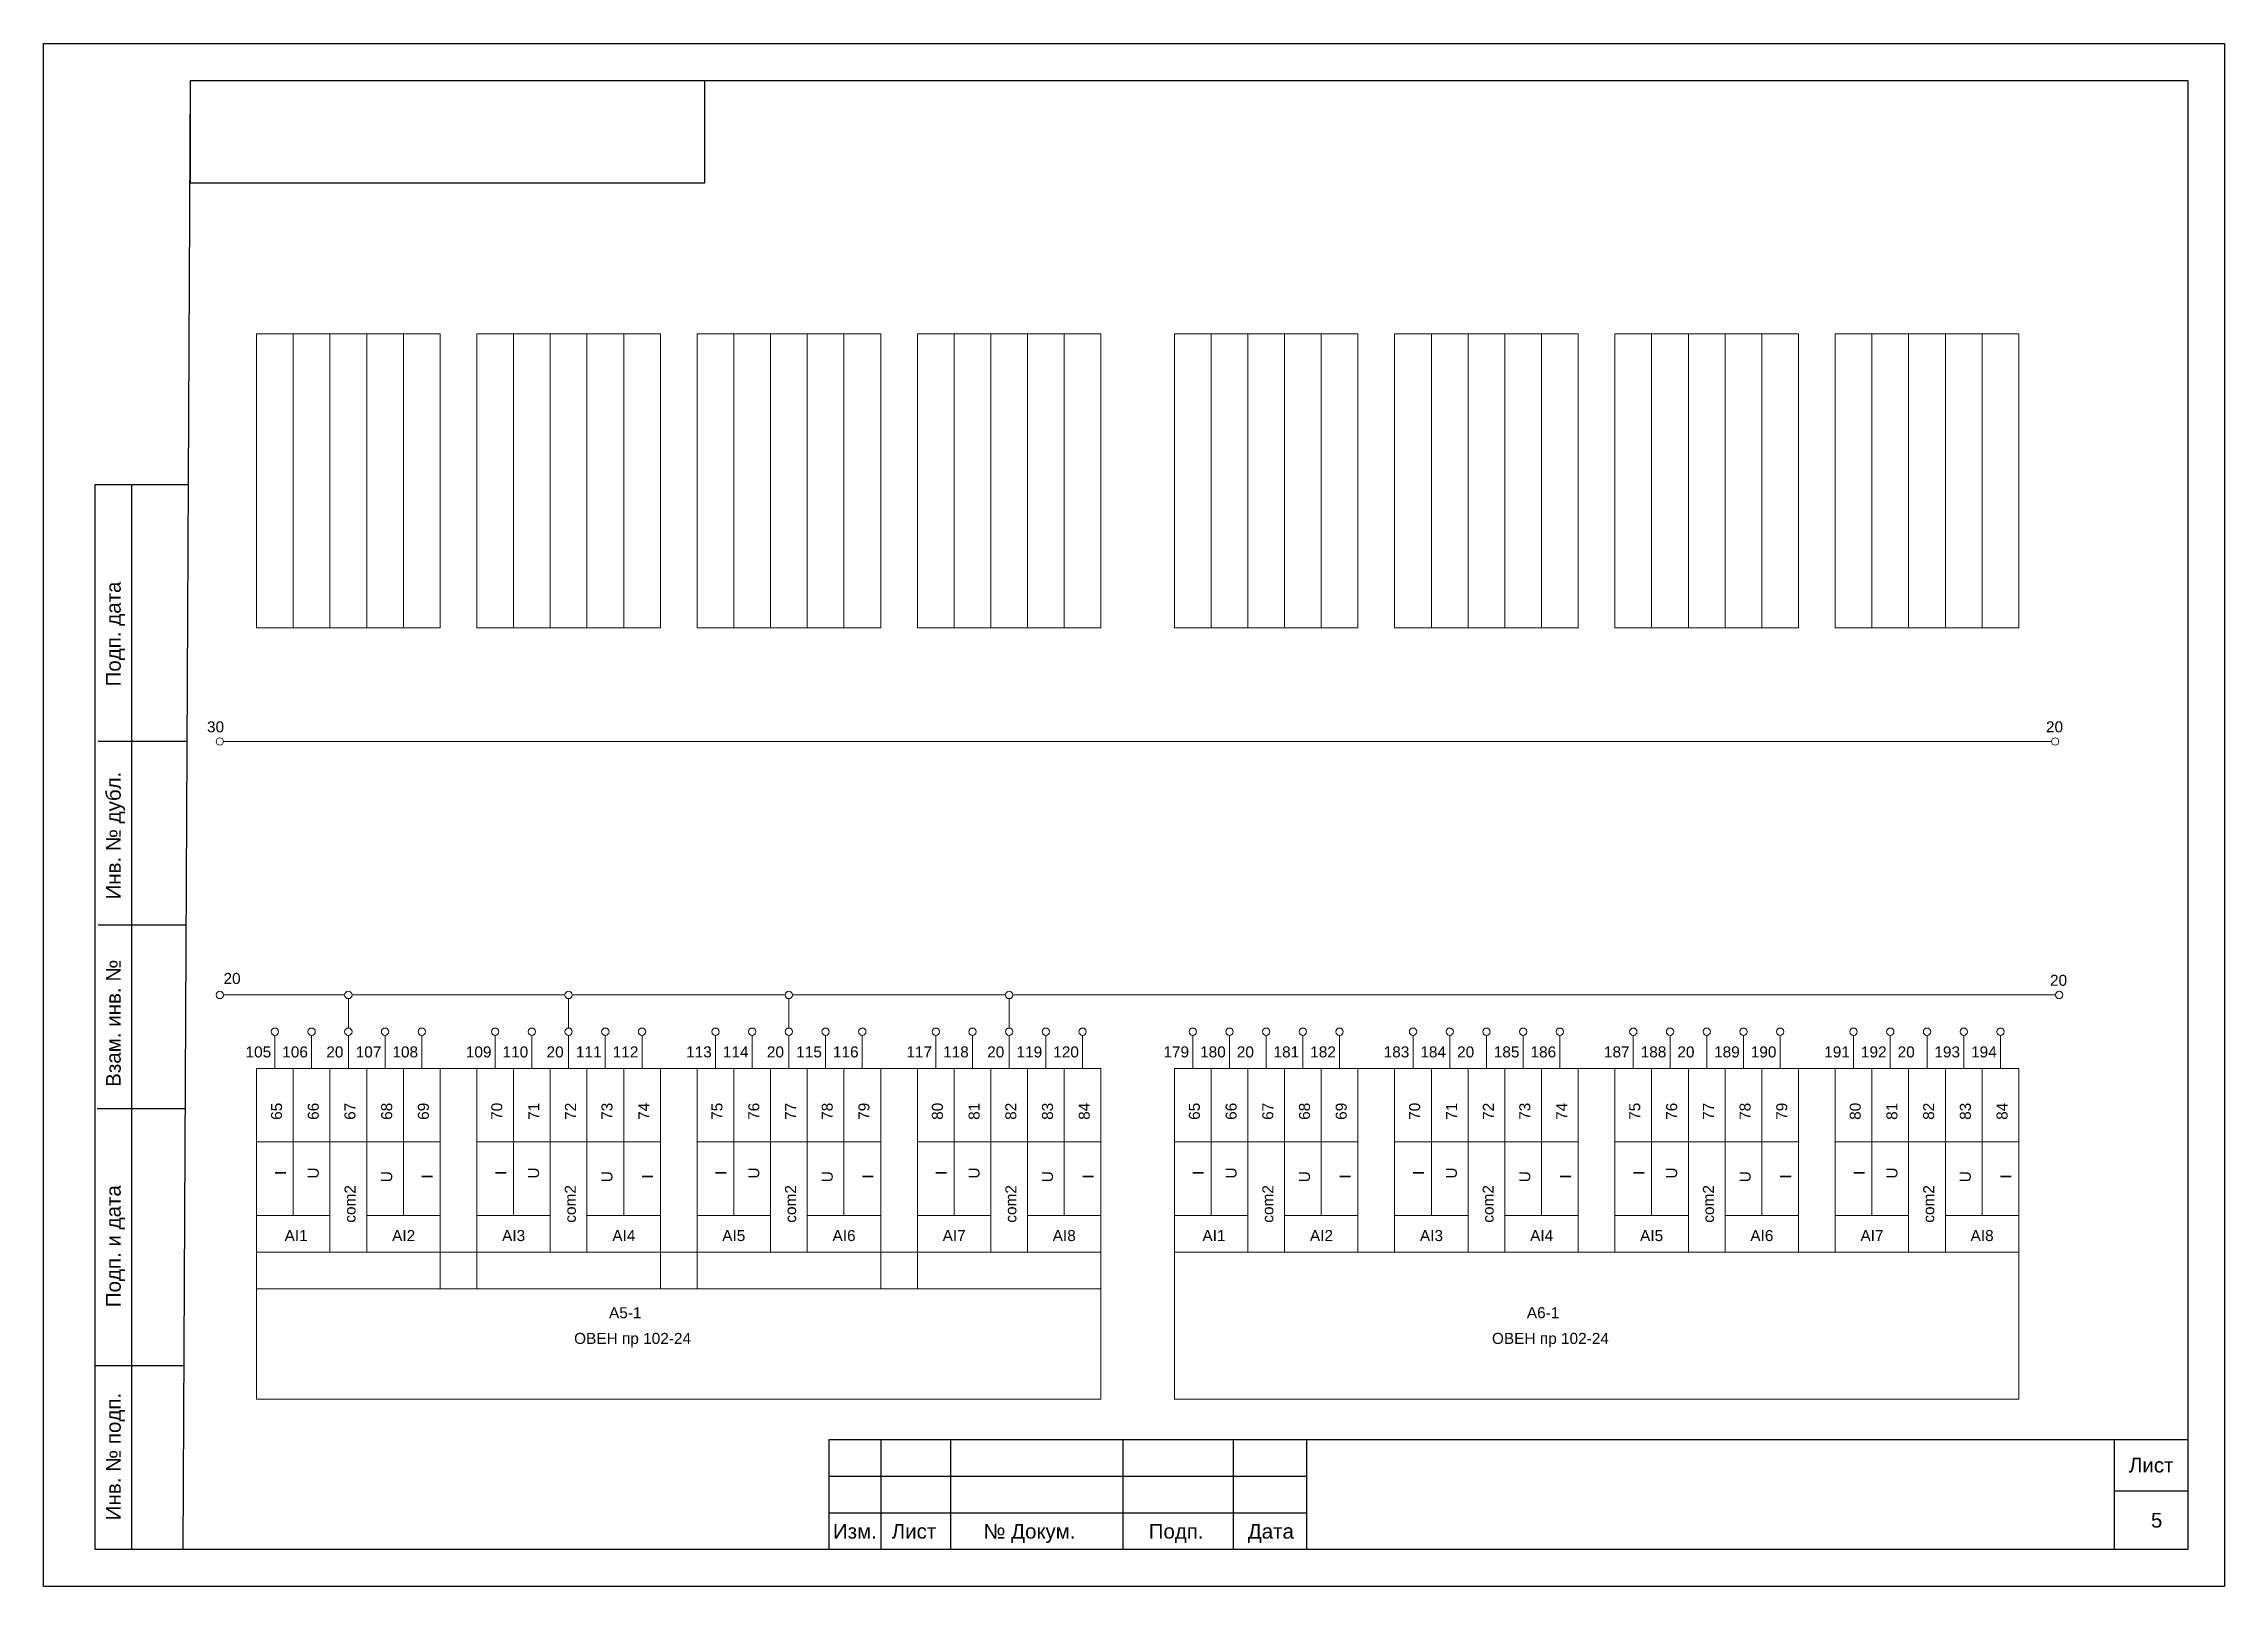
# Model space of a CAD drawing. Header units: millimetres. Extents: x 1674 to 4134, y 3039 to 4116.
# Drawn here: x 2976 to 3273, y 3614.5 to 3824.5 of the extents above; entities that cross this region are included whole.
import ezdxf

# ---------------------------------------------------------------- set-up
doc = ezdxf.new("R2010")
doc.units = ezdxf.units.MM
doc.layers.add('Аппаратура', color=7, linetype='Continuous', lineweight=20)
doc.layers.add('Рамки', color=7, linetype='Continuous', lineweight=25)
doc.styles.get("Standard").update_dxf_attribs({"font": 'arial.ttf'})

msp = doc.modelspace()

# ---------------------------------------------------------------- texts
at = {"layer": 'Аппаратура'}
for s, p in [('30', (2998.25, 3730.75)), ('20', (3248.7, 3730.75)), ('20', (3248.7, 3730.75)), ('20', (3000.5, 3696.5)), ('20', (3249.25, 3696.25)), ('20', (3249.25, 3696.25)), ('105', (3003.5, 3686.5)), ('106', (3008.5, 3686.5)), ('20', (3014.5, 3686.5)), ('107', (3018.5, 3686.5)), ('108', (3023.5, 3686.5)), ('109', (3033.5, 3686.5)), ('110', (3038.5, 3686.5)), ('20', (3044.5, 3686.5)), ('111', (3048.5, 3686.5)), ('112', (3053.5, 3686.5)), ('113', (3063.5, 3686.5)), ('114', (3068.5, 3686.5)), ('20', (3074.5, 3686.5)), ('115', (3078.5, 3686.5)), ('116', (3083.5, 3686.5)), ('117', (3093.5, 3686.5)), ('118', (3098.5, 3686.5)), ('20', (3104.5, 3686.5)), ('119', (3108.5, 3686.5)), ('120', (3113.5, 3686.5)), ('179', (3128.5, 3686.5)), ('180', (3133.5, 3686.5)), ('20', (3138.5, 3686.5)), ('181', (3143.5, 3686.5)), ('182', (3148.5, 3686.5)), ('183', (3158.5, 3686.5)), ('184', (3163.5, 3686.5)), ('20', (3168.5, 3686.5)), ('185', (3173.5, 3686.5)), ('186', (3178.5, 3686.5)), ('187', (3188.5, 3686.5)), ('188', (3193.5, 3686.5)), ('20', (3198.5, 3686.5)), ('189', (3203.5, 3686.5)), ('190', (3208.5, 3686.5)), ('191', (3218.5, 3686.5)), ('192', (3223.5, 3686.5)), ('20', (3228.5, 3686.5)), ('193', (3233.5, 3686.5)), ('194', (3238.5, 3686.5)), ('AI1', (3008.82, 3661.5)), ('AI2', (3023.46, 3661.5)), ('AI3', (3038.44, 3661.5)), ('AI4', (3053.45, 3661.5)), ('AI5', (3068.42, 3661.5)), ('AI6', (3083.44, 3661.5)), ('AI7', (3098.44, 3661.5)), ('AI8', (3113.43, 3661.5)), ('AI1', (3133.82, 3661.5)), ('AI2', (3148.46, 3661.5)), ('AI3', (3163.44, 3661.5)), ('AI4', (3178.45, 3661.5)), ('AI5', (3193.42, 3661.5)), ('AI6', (3208.44, 3661.5)), ('AI7', (3223.44, 3661.5)), ('AI8', (3238.43, 3661.5)), ('A5-1', (3053, 3651)), ('A6-1', (3178, 3651)), ('ОВЕН пр 102-24', (3048.25, 3647.5)), ('ОВЕН пр 102-24', (3173.25, 3647.5))]:
    msp.add_text(s, height=1.5, dxfattribs=at).set_placement(p)
for s, p in [('65', (3008.47, 3678)), ('66', (3013.47, 3678)), ('67', (3018.47, 3678)), ('68', (3023.47, 3678)), ('69', (3028.47, 3678)), ('70', (3038.47, 3678)), ('71', (3043.51, 3678)), ('72', (3048.51, 3678)), ('73', (3053.47, 3678)), ('74', (3058.5, 3678)), ('75', (3068.44, 3678)), ('76', (3073.47, 3678)), ('77', (3078.47, 3678)), ('78', (3083.47, 3678)), ('79', (3088.47, 3678)), ('80', (3098.47, 3678)), ('81', (3103.47, 3678)), ('82', (3108.47, 3678)), ('83', (3113.47, 3678)), ('84', (3118.47, 3678)), ('65', (3133.47, 3678)), ('66', (3138.47, 3678)), ('67', (3143.47, 3678)), ('68', (3148.47, 3678)), ('69', (3153.47, 3678)), ('70', (3163.47, 3678)), ('71', (3168.51, 3678)), ('72', (3173.51, 3678)), ('73', (3178.47, 3678)), ('74', (3183.5, 3678)), ('75', (3193.44, 3678)), ('76', (3198.47, 3678)), ('77', (3203.47, 3678)), ('78', (3208.47, 3678)), ('79', (3213.47, 3678)), ('80', (3223.47, 3678)), ('81', (3228.47, 3678)), ('82', (3233.47, 3678)), ('83', (3238.47, 3678)), ('84', (3243.47, 3678)), ('U', (3013.47, 3670)), ('U', (3043.47, 3670)), ('U', (3073.47, 3670)), ('U', (3103.47, 3670)), ('U', (3138.47, 3670)), ('U', (3168.47, 3670)), ('U', (3198.47, 3670)), ('U', (3228.47, 3670)), ('I', (3009, 3670.5)), ('com2', (3018.48, 3664)), ('U', (3023.47, 3669.5)), ('I', (3029, 3670)), ('I', (3039, 3670.5)), ('com2', (3048.48, 3664)), ('U', (3053.47, 3669.5)), ('I', (3059, 3670)), ('I', (3069, 3670.5)), ('com2', (3078.48, 3664)), ('U', (3083.47, 3669.5)), ('I', (3089, 3670)), ('I', (3099, 3670.5)), ('com2', (3108.48, 3664)), ('U', (3113.47, 3669.5)), ('I', (3119, 3670)), ('I', (3134, 3670.5)), ('com2', (3143.48, 3664)), ('U', (3148.47, 3669.5)), ('I', (3154, 3670)), ('I', (3164, 3670.5)), ('com2', (3173.48, 3664)), ('U', (3178.47, 3669.5)), ('I', (3184, 3670)), ('I', (3194, 3670.5)), ('com2', (3203.48, 3664)), ('U', (3208.47, 3669.5)), ('I', (3214, 3670)), ('I', (3224, 3670.5)), ('com2', (3233.48, 3664)), ('U', (3238.47, 3669.5)), ('I', (3244, 3670))]:
    msp.add_text(s, height=1.5, rotation=90, dxfattribs=at).set_placement(p)
at = {"layer": 'Рамки'}
for s, p in [('Подп. дата', (2986.5, 3737)), ('Инв. № дубл.', (2986.5, 3708)), ('Взам. инв. №', (2986.5, 3682.5)), ('Подп. и дата', (2986.5, 3652.5)), ('Инв. № подп.', (2986.5, 3623.5))]:
    msp.add_text(s, height=2, rotation=90, dxfattribs=at).set_placement(p)
for s, p in [('Лист', (3260, 3630)), ('5', (3263, 3622.5)), ('Изм.', (3083.5, 3621)), ('Лист', (3091.5, 3621)), ('№ Докум.', (3104, 3621)), ('Подп.', (3126.5, 3621)), ('Дата', (3140, 3621))]:
    msp.add_text(s, height=2, dxfattribs=at).set_placement(p)

# ---------------------------------------------------------------- linework, layer by layer
at = {"layer": 'Аппаратура'}
for p, q in [((3000.5, 3729.5), (3249.5, 3729.5)), ((3000.5, 3695), (3017, 3695)), ((3018, 3695), (3047, 3695)), ((3048, 3695), (3077, 3695)), ((3078, 3695), (3107, 3695)), ((3108, 3695), (3250, 3695)), ((3017.5, 3690.5), (3017.5, 3694.5)), ((3047.5, 3690.5), (3047.5, 3694.5)), ((3077.5, 3690.5), (3077.5, 3694.5)), ((3107.5, 3690.5), (3107.5, 3694.5)), ((3007.5, 3689.5), (3007.5, 3685)), ((3012.5, 3685), (3012.5, 3689.5)), ((3017.5, 3685), (3017.5, 3689.5)), ((3022.5, 3685), (3022.5, 3689.5)), ((3027.5, 3685), (3027.5, 3689.5)), ((3037.5, 3689.5), (3037.5, 3685)), ((3042.5, 3685), (3042.5, 3689.5)), ((3047.5, 3685), (3047.5, 3689.5)), ((3052.5, 3685), (3052.5, 3689.5)), ((3057.5, 3685), (3057.5, 3689.5)), ((3067.5, 3689.5), (3067.5, 3685)), ((3072.5, 3685), (3072.5, 3689.5)), ((3077.5, 3685), (3077.5, 3689.5)), ((3082.5, 3685), (3082.5, 3689.5)), ((3087.5, 3685), (3087.5, 3689.5)), ((3097.5, 3689.5), (3097.5, 3685)), ((3102.5, 3685), (3102.5, 3689.5)), ((3107.5, 3685), (3107.5, 3689.5)), ((3112.5, 3685), (3112.5, 3689.5)), ((3117.5, 3685), (3117.5, 3689.5)), ((3132.5, 3689.5), (3132.5, 3685)), ((3137.5, 3685), (3137.5, 3689.5)), ((3142.5, 3685), (3142.5, 3689.5)), ((3147.5, 3685), (3147.5, 3689.5)), ((3152.5, 3685), (3152.5, 3689.5)), ((3162.5, 3689.5), (3162.5, 3685)), ((3167.5, 3685), (3167.5, 3689.5)), ((3172.5, 3685), (3172.5, 3689.5)), ((3177.5, 3685), (3177.5, 3689.5)), ((3182.5, 3685), (3182.5, 3689.5)), ((3192.5, 3689.5), (3192.5, 3685)), ((3197.5, 3685), (3197.5, 3689.5)), ((3202.5, 3685), (3202.5, 3689.5)), ((3207.5, 3685), (3207.5, 3689.5)), ((3212.5, 3685), (3212.5, 3689.5)), ((3222.5, 3689.5), (3222.5, 3685)), ((3227.5, 3685), (3227.5, 3689.5)), ((3232.5, 3685), (3232.5, 3689.5)), ((3237.5, 3685), (3237.5, 3689.5)), ((3242.5, 3685), (3242.5, 3689.5)), ((3005, 3685), (3120, 3685)), ((3130, 3685), (3245, 3685)), ((3005, 3660), (3120, 3660)), ((3030, 3660), (3030, 3655)), ((3035, 3660), (3035, 3655)), ((3060, 3660), (3060, 3655)), ((3065, 3660), (3065, 3655)), ((3090, 3660), (3090, 3655)), ((3095, 3660), (3095, 3655)), ((3130, 3660), (3245, 3660))]:
    msp.add_line(p, q, dxfattribs=at)
for points in [[(3005, 3745), (3010, 3745), (3010, 3785), (3005, 3785)], [(3010, 3745), (3015, 3745), (3015, 3785), (3010, 3785)], [(3015, 3745), (3020, 3745), (3020, 3785), (3015, 3785)], [(3020, 3745), (3025, 3745), (3025, 3785), (3020, 3785)], [(3025, 3745), (3030, 3745), (3030, 3785), (3025, 3785)], [(3035, 3745), (3040, 3745), (3040, 3785), (3035, 3785)], [(3040, 3745), (3045, 3745), (3045, 3785), (3040, 3785)], [(3045, 3745), (3050, 3745), (3050, 3785), (3045, 3785)], [(3050, 3745), (3055, 3745), (3055, 3785), (3050, 3785)], [(3055, 3745), (3060, 3745), (3060, 3785), (3055, 3785)], [(3065, 3745), (3070, 3745), (3070, 3785), (3065, 3785)], [(3070, 3745), (3075, 3745), (3075, 3785), (3070, 3785)], [(3075, 3745), (3080, 3745), (3080, 3785), (3075, 3785)], [(3080, 3745), (3085, 3745), (3085, 3785), (3080, 3785)], [(3085, 3745), (3090, 3745), (3090, 3785), (3085, 3785)], [(3095, 3745), (3100, 3745), (3100, 3785), (3095, 3785)], [(3100, 3745), (3105, 3745), (3105, 3785), (3100, 3785)], [(3105, 3745), (3110, 3745), (3110, 3785), (3105, 3785)], [(3110, 3745), (3115, 3745), (3115, 3785), (3110, 3785)], [(3115, 3745), (3120, 3745), (3120, 3785), (3115, 3785)], [(3130, 3745), (3135, 3745), (3135, 3785), (3130, 3785)], [(3135, 3745), (3140, 3745), (3140, 3785), (3135, 3785)], [(3140, 3745), (3145, 3745), (3145, 3785), (3140, 3785)], [(3145, 3745), (3150, 3745), (3150, 3785), (3145, 3785)], [(3150, 3745), (3155, 3745), (3155, 3785), (3150, 3785)], [(3160, 3745), (3165, 3745), (3165, 3785), (3160, 3785)], [(3165, 3745), (3170, 3745), (3170, 3785), (3165, 3785)], [(3170, 3745), (3175, 3745), (3175, 3785), (3170, 3785)], [(3175, 3745), (3180, 3745), (3180, 3785), (3175, 3785)], [(3180, 3745), (3185, 3745), (3185, 3785), (3180, 3785)], [(3190, 3745), (3195, 3745), (3195, 3785), (3190, 3785)], [(3195, 3745), (3200, 3745), (3200, 3785), (3195, 3785)], [(3200, 3745), (3205, 3745), (3205, 3785), (3200, 3785)], [(3205, 3745), (3210, 3745), (3210, 3785), (3205, 3785)], [(3210, 3745), (3215, 3745), (3215, 3785), (3210, 3785)], [(3220, 3745), (3225, 3745), (3225, 3785), (3220, 3785)], [(3225, 3745), (3230, 3745), (3230, 3785), (3225, 3785)], [(3230, 3745), (3235, 3745), (3235, 3785), (3230, 3785)], [(3235, 3745), (3240, 3745), (3240, 3785), (3235, 3785)], [(3240, 3745), (3245, 3745), (3245, 3785), (3240, 3785)], [(3005, 3675), (3010, 3675), (3010, 3685), (3005, 3685)], [(3010, 3675), (3015, 3675), (3015, 3685), (3010, 3685)], [(3015, 3675), (3020, 3675), (3020, 3685), (3015, 3685)], [(3020, 3675), (3025, 3675), (3025, 3685), (3020, 3685)], [(3025, 3675), (3030, 3675), (3030, 3685), (3025, 3685)], [(3035, 3675), (3040, 3675), (3040, 3685), (3035, 3685)], [(3040, 3675), (3045, 3675), (3045, 3685), (3040, 3685)], [(3045, 3675), (3050, 3675), (3050, 3685), (3045, 3685)], [(3050, 3675), (3055, 3675), (3055, 3685), (3050, 3685)], [(3055, 3675), (3060, 3675), (3060, 3685), (3055, 3685)], [(3065, 3675), (3070, 3675), (3070, 3685), (3065, 3685)], [(3070, 3675), (3075, 3675), (3075, 3685), (3070, 3685)], [(3075, 3675), (3080, 3675), (3080, 3685), (3075, 3685)], [(3080, 3675), (3085, 3675), (3085, 3685), (3080, 3685)], [(3085, 3675), (3090, 3675), (3090, 3685), (3085, 3685)], [(3095, 3675), (3100, 3675), (3100, 3685), (3095, 3685)], [(3100, 3675), (3105, 3675), (3105, 3685), (3100, 3685)], [(3105, 3675), (3110, 3675), (3110, 3685), (3105, 3685)], [(3110, 3675), (3115, 3675), (3115, 3685), (3110, 3685)], [(3115, 3675), (3120, 3675), (3120, 3685), (3115, 3685)], [(3130, 3675), (3135, 3675), (3135, 3685), (3130, 3685)], [(3135, 3675), (3140, 3675), (3140, 3685), (3135, 3685)], [(3140, 3675), (3145, 3675), (3145, 3685), (3140, 3685)], [(3145, 3675), (3150, 3675), (3150, 3685), (3145, 3685)], [(3150, 3675), (3155, 3675), (3155, 3685), (3150, 3685)], [(3160, 3675), (3165, 3675), (3165, 3685), (3160, 3685)], [(3165, 3675), (3170, 3675), (3170, 3685), (3165, 3685)], [(3170, 3675), (3175, 3675), (3175, 3685), (3170, 3685)], [(3175, 3675), (3180, 3675), (3180, 3685), (3175, 3685)], [(3180, 3675), (3185, 3675), (3185, 3685), (3180, 3685)], [(3190, 3675), (3195, 3675), (3195, 3685), (3190, 3685)], [(3195, 3675), (3200, 3675), (3200, 3685), (3195, 3685)], [(3200, 3675), (3205, 3675), (3205, 3685), (3200, 3685)], [(3205, 3675), (3210, 3675), (3210, 3685), (3205, 3685)], [(3210, 3675), (3215, 3675), (3215, 3685), (3210, 3685)], [(3220, 3675), (3225, 3675), (3225, 3685), (3220, 3685)], [(3225, 3675), (3230, 3675), (3230, 3685), (3225, 3685)], [(3230, 3675), (3235, 3675), (3235, 3685), (3230, 3685)], [(3235, 3675), (3240, 3675), (3240, 3685), (3235, 3685)], [(3240, 3675), (3245, 3675), (3245, 3685), (3240, 3685)], [(3005, 3665), (3010, 3665), (3010, 3675), (3005, 3675)], [(3010, 3665), (3015, 3665), (3015, 3675), (3010, 3675)], [(3015, 3660), (3020, 3660), (3020, 3675), (3015, 3675)], [(3020, 3665), (3025, 3665), (3025, 3675), (3020, 3675)], [(3025, 3665), (3030, 3665), (3030, 3675), (3025, 3675)], [(3035, 3665), (3040, 3665), (3040, 3675), (3035, 3675)], [(3040, 3665), (3045, 3665), (3045, 3675), (3040, 3675)], [(3045, 3660), (3050, 3660), (3050, 3675), (3045, 3675)], [(3050, 3665), (3055, 3665), (3055, 3675), (3050, 3675)], [(3055, 3665), (3060, 3665), (3060, 3675), (3055, 3675)], [(3065, 3665), (3070, 3665), (3070, 3675), (3065, 3675)], [(3070, 3665), (3075, 3665), (3075, 3675), (3070, 3675)], [(3075, 3660), (3080, 3660), (3080, 3675), (3075, 3675)], [(3080, 3665), (3085, 3665), (3085, 3675), (3080, 3675)], [(3085, 3665), (3090, 3665), (3090, 3675), (3085, 3675)], [(3095, 3665), (3100, 3665), (3100, 3675), (3095, 3675)], [(3100, 3665), (3105, 3665), (3105, 3675), (3100, 3675)], [(3105, 3660), (3110, 3660), (3110, 3675), (3105, 3675)], [(3110, 3665), (3115, 3665), (3115, 3675), (3110, 3675)], [(3115, 3665), (3120, 3665), (3120, 3675), (3115, 3675)], [(3130, 3665), (3135, 3665), (3135, 3675), (3130, 3675)], [(3135, 3665), (3140, 3665), (3140, 3675), (3135, 3675)], [(3140, 3660), (3145, 3660), (3145, 3675), (3140, 3675)], [(3145, 3665), (3150, 3665), (3150, 3675), (3145, 3675)], [(3150, 3665), (3155, 3665), (3155, 3675), (3150, 3675)], [(3160, 3665), (3165, 3665), (3165, 3675), (3160, 3675)], [(3165, 3665), (3170, 3665), (3170, 3675), (3165, 3675)], [(3170, 3660), (3175, 3660), (3175, 3675), (3170, 3675)], [(3175, 3665), (3180, 3665), (3180, 3675), (3175, 3675)], [(3180, 3665), (3185, 3665), (3185, 3675), (3180, 3675)], [(3190, 3665), (3195, 3665), (3195, 3675), (3190, 3675)], [(3195, 3665), (3200, 3665), (3200, 3675), (3195, 3675)], [(3200, 3660), (3205, 3660), (3205, 3675), (3200, 3675)], [(3205, 3665), (3210, 3665), (3210, 3675), (3205, 3675)], [(3210, 3665), (3215, 3665), (3215, 3675), (3210, 3675)], [(3220, 3665), (3225, 3665), (3225, 3675), (3220, 3675)], [(3225, 3665), (3230, 3665), (3230, 3675), (3225, 3675)], [(3230, 3660), (3235, 3660), (3235, 3675), (3230, 3675)], [(3235, 3665), (3240, 3665), (3240, 3675), (3235, 3675)], [(3240, 3665), (3245, 3665), (3245, 3675), (3240, 3675)], [(3005, 3660), (3015, 3660), (3015, 3665), (3005, 3665)], [(3020, 3660), (3030, 3660), (3030, 3665), (3020, 3665)], [(3035, 3660), (3045, 3660), (3045, 3665), (3035, 3665)], [(3050, 3660), (3060, 3660), (3060, 3665), (3050, 3665)], [(3065, 3660), (3075, 3660), (3075, 3665), (3065, 3665)], [(3080, 3660), (3090, 3660), (3090, 3665), (3080, 3665)], [(3095, 3660), (3105, 3660), (3105, 3665), (3095, 3665)], [(3110, 3660), (3120, 3660), (3120, 3665), (3110, 3665)], [(3130, 3660), (3140, 3660), (3140, 3665), (3130, 3665)], [(3145, 3660), (3155, 3660), (3155, 3665), (3145, 3665)], [(3160, 3660), (3170, 3660), (3170, 3665), (3160, 3665)], [(3175, 3660), (3185, 3660), (3185, 3665), (3175, 3665)], [(3190, 3660), (3200, 3660), (3200, 3665), (3190, 3665)], [(3205, 3660), (3215, 3660), (3215, 3665), (3205, 3665)], [(3220, 3660), (3230, 3660), (3230, 3665), (3220, 3665)], [(3235, 3660), (3245, 3660), (3245, 3665), (3235, 3665)], [(3005, 3660), (3120, 3660), (3120, 3640), (3005, 3640)], [(3005, 3660), (3120, 3660), (3120, 3655), (3005, 3655)], [(3130, 3660), (3245, 3660), (3245, 3640), (3130, 3640)]]:
    msp.add_lwpolyline(points, close=True, dxfattribs=at)
for centre in [(3000, 3729.5), (3249.95, 3729.5), (3000, 3695), (3017.5, 3695), (3047.5, 3695), (3077.5, 3695), (3107.5, 3695), (3250.5, 3695), (3007.5, 3690), (3012.5, 3690), (3017.5, 3690), (3022.5, 3690), (3027.5, 3690), (3037.5, 3690), (3042.5, 3690), (3047.5, 3690), (3052.5, 3690), (3057.5, 3690), (3067.5, 3690), (3072.5, 3690), (3077.5, 3690), (3082.5, 3690), (3087.5, 3690), (3097.5, 3690), (3102.5, 3690), (3107.5, 3690), (3112.5, 3690), (3117.5, 3690), (3132.5, 3690), (3137.5, 3690), (3142.5, 3690), (3147.5, 3690), (3152.5, 3690), (3162.5, 3690), (3167.5, 3690), (3172.5, 3690), (3177.5, 3690), (3182.5, 3690), (3192.5, 3690), (3197.5, 3690), (3202.5, 3690), (3207.5, 3690), (3212.5, 3690), (3222.5, 3690), (3227.5, 3690), (3232.5, 3690), (3237.5, 3690), (3242.5, 3690)]:
    msp.add_circle(centre, 0.5, dxfattribs=at)
at = {"layer": 'Рамки'}
for p, q in [((2995, 3619.5), (2996, 3819.5)), ((2996, 3819.5), (3268, 3819.5)), ((3268, 3819.5), (3268, 3619.5)), ((2983, 3764.5), (2995.72, 3764.5)), ((2983, 3619.5), (2983, 3764.5)), ((2988, 3619.5), (2988, 3764.5)), ((2995.42, 3729.5), (2983.42, 3729.5)), ((2995.42, 3704.5), (2983.42, 3704.5)), ((2995.3, 3679.5), (2983.3, 3679.5)), ((2995.12, 3644.5), (2983.12, 3644.5)), ((2995.12, 3644.5), (2983.12, 3644.5)), ((2995.12, 3644.5), (2983.12, 3644.5)), ((3090, 3634.5), (3090, 3619.5)), ((3099.5, 3634.5), (3099.5, 3619.5)), ((3123, 3634.5), (3123, 3619.5)), ((3138, 3634.5), (3138, 3619.5)), ((3258, 3634.5), (3258, 3619.5)), ((3083, 3629.5), (3148, 3629.5)), ((3258, 3627.5), (3268, 3627.5)), ((3083, 3624.5), (3148, 3624.5)), ((2995, 3619.5), (2983, 3619.5)), ((3268, 3619.5), (2995, 3619.5))]:
    msp.add_line(p, q, dxfattribs=at)
for points in [[(2976, 3824.5), (3273, 3824.5), (3273, 3614.5), (2976, 3614.5)], [(2996, 3819.5), (3066, 3819.5), (3066, 3805.5), (2996, 3805.5)], [(3083, 3619.5), (3083, 3634.5), (3268, 3634.5), (3268, 3619.5)], [(3083, 3634.5), (3148, 3634.5), (3148, 3619.5), (3083, 3619.5)]]:
    msp.add_lwpolyline(points, close=True, dxfattribs=at)

msp.set_redraw_order([(e.dxf.handle, doc.entitydb.next_handle()) for e in msp.query("TEXT MTEXT ATTDEF DIMENSION ARC_DIMENSION")])  # texts and dimensions are drawn at this point

doc.saveas('drawing.dxf')
